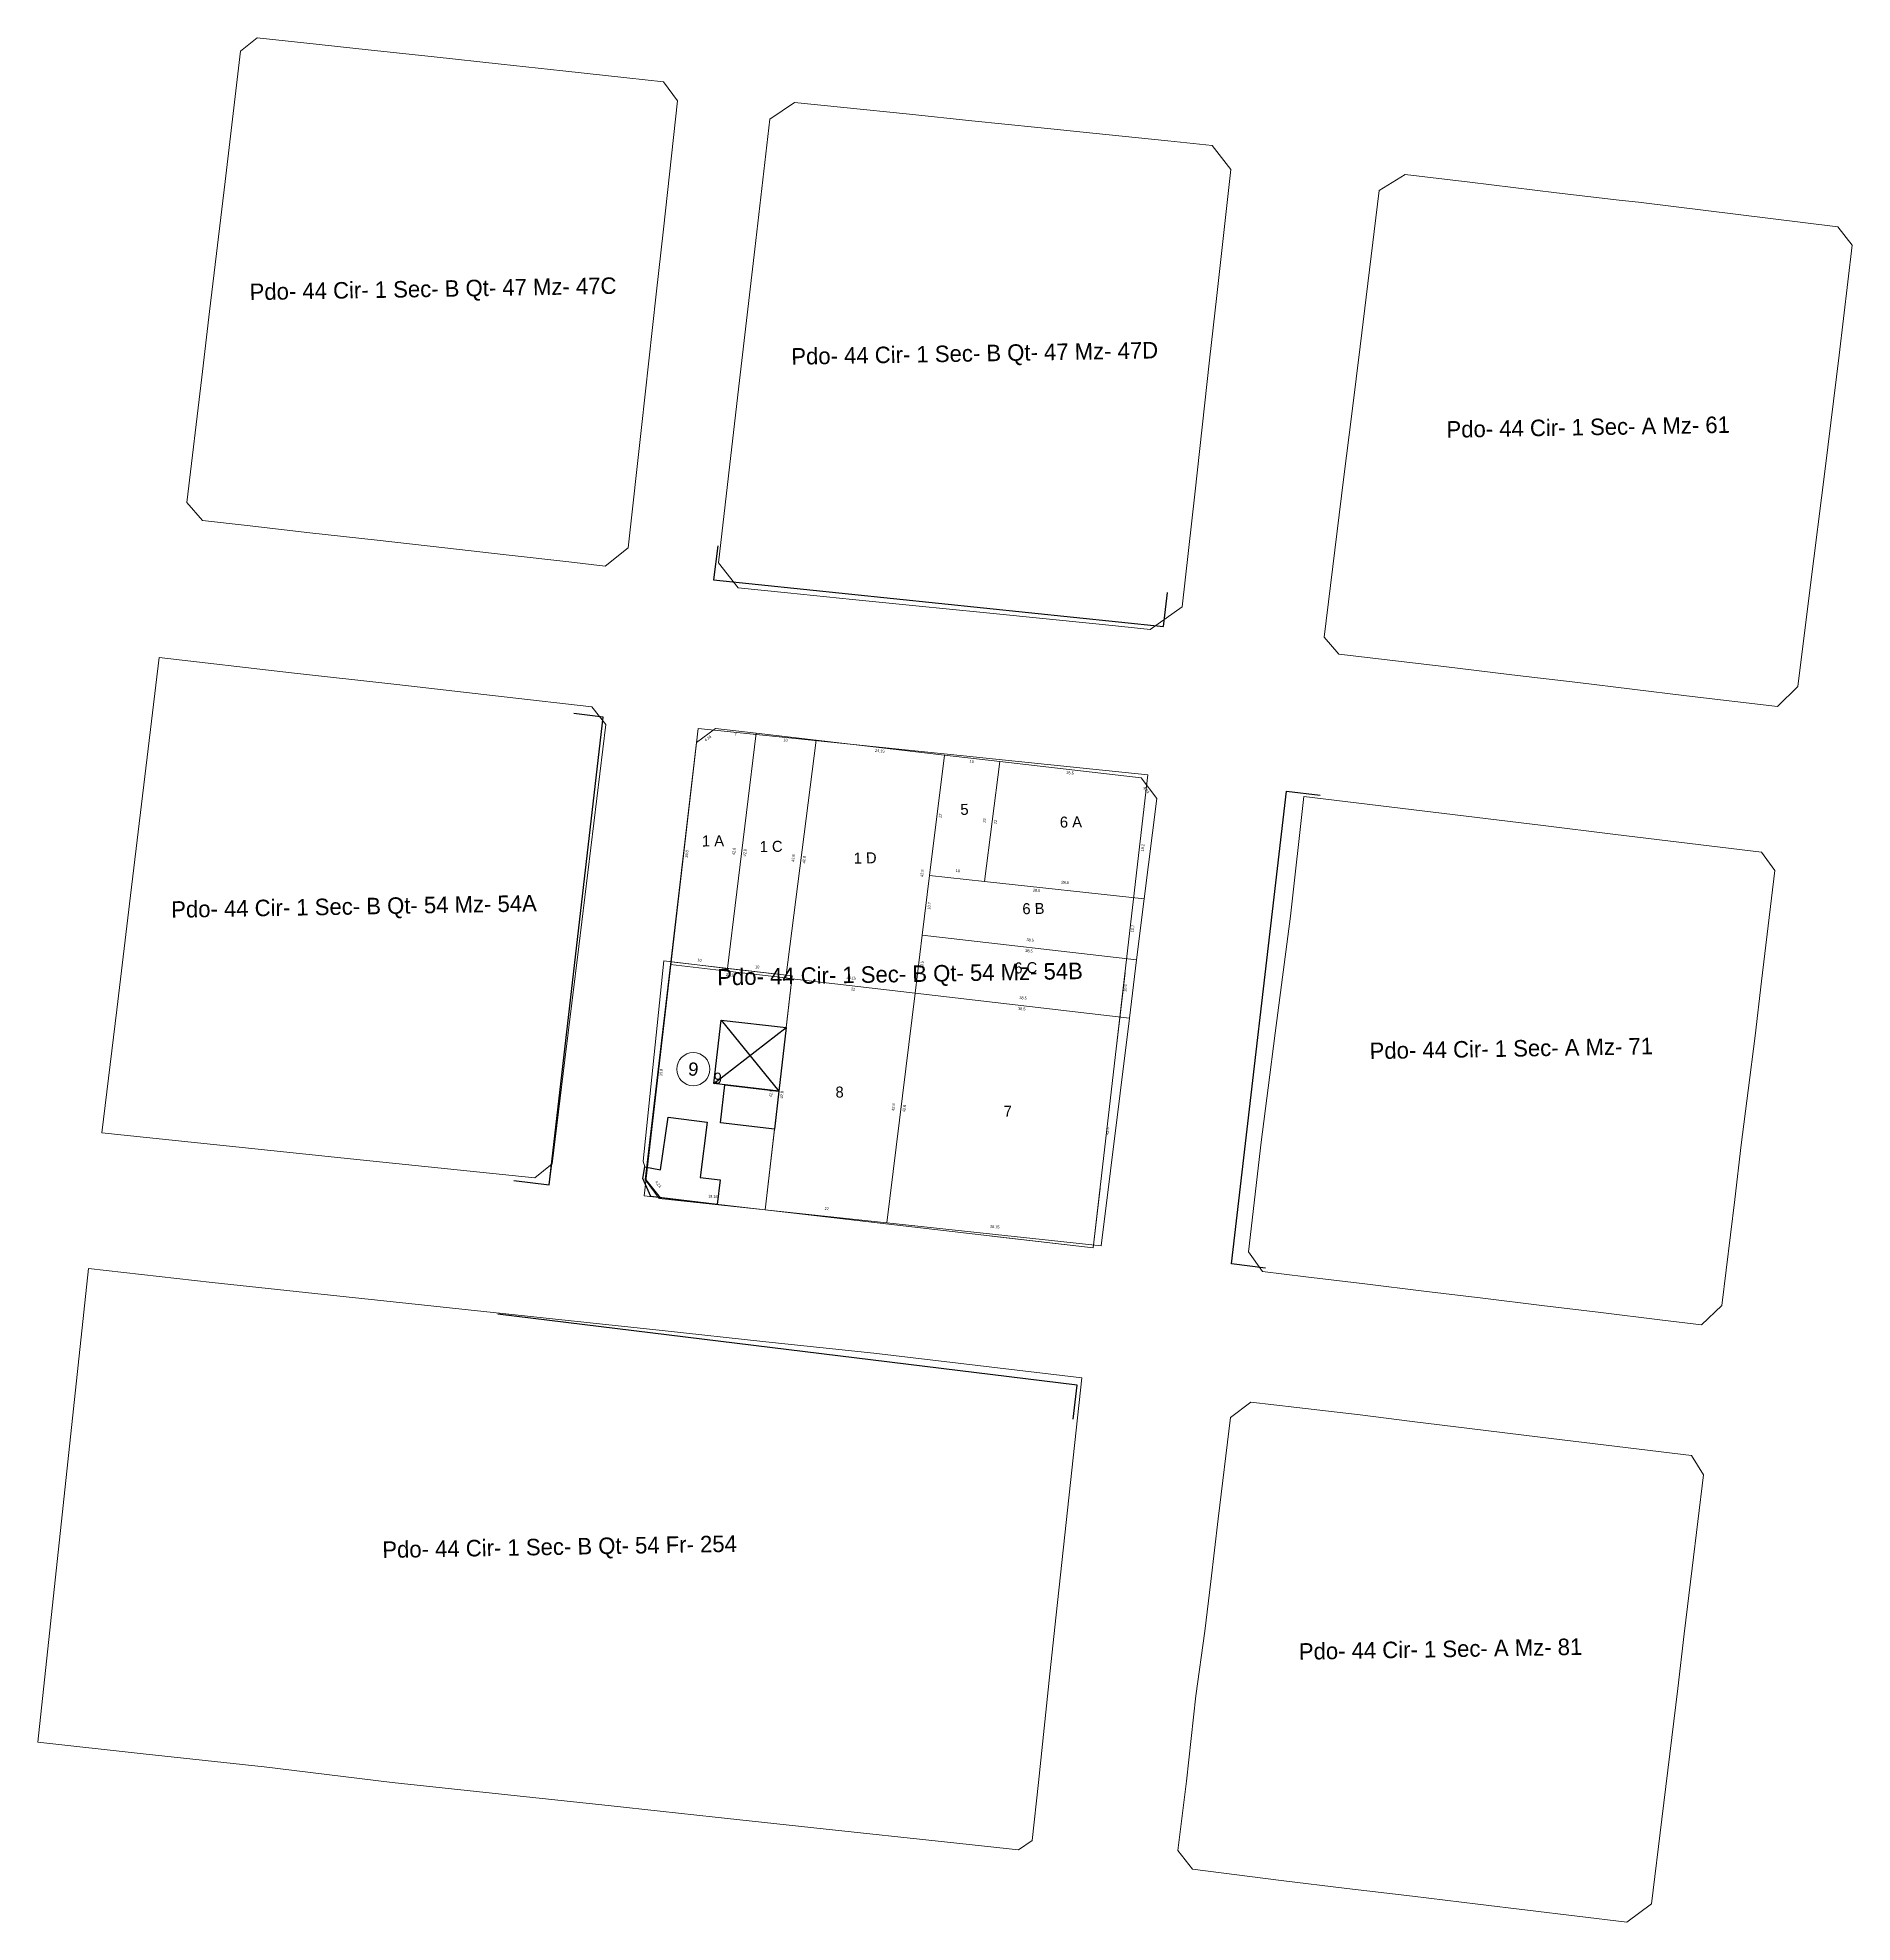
# Model space of a CAD drawing. Header units: metres. Extents: x 4600629 to 4600959, y 6152644 to 6152986.
import ezdxf
from ezdxf.enums import TextEntityAlignment as Align

# ---------------------------------------------------------------- set-up
doc = ezdxf.new("R2010")
doc.units = ezdxf.units.M
doc.linetypes.add('DUPLAN', pattern=[0])
for name, color, linetype in [('M-00-EDIF_SUP_CUB', 7, 'Continuous'), ('M-00-EDIF_SUP_DESCUB', 7, 'Continuous'), ('M-LINDEROS', 2, 'Continuous')]:
    doc.layers.add(name, color=color, linetype=linetype)
for name, color, linetype, lineweight in [('M-ALAMBRADOS', 1, 'Continuous', 15), ('M-HECHOS_EXISTENTES', 1, 'Continuous', 15), ('M-MACIZO', 2, 'Continuous', 15), ('M-PARCELA', 4, 'Continuous', 15)]:
    doc.layers.add(name, color=color, linetype=linetype, lineweight=lineweight)
doc.layers.add('M-ANTECEDENTE', color=251, linetype='Continuous', lineweight=15, plot=False)
doc.styles.add('ARIAL', font='arial.ttf')
doc.linetypes.add('ALAMBRADO', pattern='A,0.25,-0.001,["X",Standard,S=0.1,R=0,X=-0.1,Y=-0.05],-0.001', length=0.252)
doc.linetypes.add('MUROS-2', pattern='A,0.1,-0.001,["/",Standard,S=0.1,R=0,X=-0.05,Y=0.025],-0.001', length=0.102)

# ---------------------------------------------------------------- blocks, each defined once
blk = doc.blocks.new('Nomenclatura existente')
blk.add_circle((0, 0), 0.376)
at = {"style": 'ARIAL'}
blk.add_attdef('NOM-EX', text='', height=0.3, dxfattribs=at).set_placement((0, 0), align=Align.MIDDLE)
blk = doc.blocks.new('Antecedente')
at = {"layer": 'M-ANTECEDENTE', "color": 115}
for points in [[(39.86, 309.75, 0), (36.86, 307.29, 0), (34.06, 283.64, 0), (32.68, 272.02, 0), (31.25, 260.01, 0), (29.82, 248.04, 0), (27.12, 225.3, 0), (29.98, 222, 0), (38.07, 221.09, 0), (49.44, 219.8, 0), (61.7, 218.41, 0), (73.96, 217.03, 0), (85.13, 215.77, 0), (96.54, 214.48, 0), (103.12, 213.73, 0), (107.33, 217.05, 0), (109.74, 238.94, 0), (111.06, 251, 0), (112.39, 263.12, 0), (113.7, 274.98, 0), (116.25, 298.28, 0), (113.7, 301.75, 0), (107.06, 302.47, 0), (95.42, 303.73, 0), (84.2, 304.95, 0), (72.02, 306.26, 0), (60.08, 307.56, 0), (48.34, 308.83, 0), (39.86, 309.75, 0)], [(137.53, 297.96, 0), (133.07, 294.93, 0), (130.32, 271.29, 0), (128.93, 259.39, 0), (127.55, 247.46, 0), (126.15, 235.4, 0), (123.69, 214.29, 0), (127.26, 209.78, 0), (136.26, 208.87, 0), (148.04, 207.68, 0), (159.56, 206.52, 0), (171.83, 205.28, 0), (184.48, 204, 0), (195.88, 202.85, 0), (202.14, 202.21, 0), (207.99, 206.31, 0), (210.26, 226.81, 0), (211.61, 238.96, 0), (212.95, 251.14, 0), (214.25, 262.87, 0), (216.79, 285.82, 0), (213.42, 290.17, 0), (205.39, 291, 0), (194.09, 292.16, 0), (181.76, 293.43, 0), (169.73, 294.66, 0), (158.42, 295.82, 0), (146.52, 297.04, 0), (137.53, 297.96, 0)], [(260.27, 283.48, 0), (248.5, 284.88, 0), (243.78, 281.96, 0), (241.69, 265.06, 0), (240.29, 253.65, 0), (238.84, 241.88, 0), (237.31, 229.49, 0), (233.78, 200.83, 0), (236.41, 197.75, 0), (255.52, 195.46, 0), (267.86, 193.98, 0), (279.85, 192.55, 0), (299.62, 190.18, 0), (316.18, 188.19, 0), (319.82, 191.85, 0), (322.08, 209.85, 0), (324.79, 231.38, 0), (327.37, 252.04, 0), (329.74, 272.05, 0), (327.11, 275.4, 0), (290.87, 279.84, 0), (287.4, 280.24, 0), (275.98, 281.58, 0), (260.27, 283.48, 0)], [(22.08, 197.09, 0), (16.88, 153.89, 0), (14.38, 133.11, 0), (11.68, 110.73, 0), (35.99, 108.21, 0), (55.11, 106.21, 0), (74.45, 104.21, 0), (90.32, 102.55, 0), (93.52, 105.1, 0), (95.81, 124, 0), (98.32, 144.58, 0), (103.22, 184.95, 0), (100.7, 188.18, 0), (84.76, 189.99, 0), (65.27, 192.19, 0), (46.14, 194.36, 0), (22.08, 197.09, 0)], [(224.86, 128.86, 0), (223.61, 118.95, 0), (222.35, 109.07, 0), (220.03, 89.1, 0), (222.56, 85.54, 0), (230.46, 84.6, 0), (241.18, 83.28, 0), (251.9, 81.98, 0), (262.61, 80.68, 0), (273.33, 79.38, 0), (284.06, 78.09, 0), (294.77, 76.79, 0), (302.37, 75.88, 0), (306.06, 79.34, 0), (308.41, 98.6, 0), (309.54, 108.54, 0), (310.82, 118.45, 0), (312.09, 128.37, 0), (313.23, 138.3, 0), (315.66, 158.43, 0), (313.25, 161.72, 0), (286.74, 164.97, 0), (273.07, 166.63, 0), (253.58, 168.99, 0), (230.09, 171.83, 0), (227.66, 150.12, 0), (224.86, 128.86, 0)], [(9.22, 86.09, 0), (4.61, 43.04, 0), (0, 0, 0), (19.15, -2.09, 0), (41.17, -4.46, 0), (64.43, -7.33, 0), (84.31, -9.45, 0), (104.2, -11.58, 0), (113.14, -12.54, 0), (123.08, -13.61, 0), (142.71, -15.71, 0), (165.32, -18.13, 0), (178.25, -19.52, 0), (180.7, -17.88, 0), (181.84, -7.33, 0), (183.95, 12.43, 0), (185.1, 23.17, 0), (189.72, 66.21, 0), (151.96, 70.69, 0), (132.33, 72.79, 0), (113.45, 74.82, 0), (93.57, 76.95, 0), (70.27, 79.44, 0), (50.38, 81.56, 0), (31.71, 83.57, 0), (9.22, 86.09, 0)], [(225.99, -25.1, 0), (237.89, -26.55, 0), (249.8, -27.99, 0), (261.71, -29.43, 0), (288.76, -32.71, 0), (293.24, -29.38, 0), (295.11, -14, 0), (296.56, -2.13, 0), (298.01, 9.78, 0), (299.22, 19.71, 0), (300.66, 31.62, 0), (302.73, 48.62, 0), (300.5, 52.14, 0), (273.05, 55.46, 0), (260.16, 57.02, 0), (249.79, 58.27, 0), (240.33, 59.48, 0), (228.78, 60.82, 0), (220.43, 61.83, 0), (216.78, 59, 0), (214.54, 40.59, 0), (213.15, 29.19, 0), (212.06, 20.19, 0), (210.47, 8.42, 0), (208.74, -7.04, 0), (207.2, -19.69, 0), (209.82, -23.06, 0), (225.99, -25.1, 0)]]:
    blk.add_polyline3d(points, close=True, dxfattribs=at)
at = {"layer": 'M-ANTECEDENTE', "color": 95}
blk.add_polyline3d([(123.19, 184.19, 0), (119.71, 181.65, 0), (114.98, 141.32, 0), (110.41, 102.27, 0), (112.91, 98.84, 0), (132.2, 96.75, 0), (154.31, 94.37, 0), (193.23, 90.19, 0), (198.38, 131.6, 0), (199.69, 142.15, 0), (201.07, 153.28, 0), (203.34, 171.51, 0), (200.51, 175.27, 0), (174.86, 178.22, 0), (164.77, 179.39, 0), (141.44, 182.08, 0), (130.56, 183.34, 0), (123.19, 184.19, 0)], close=True, dxfattribs=at)
at = {"layer": 'M-ANTECEDENTE', "color": 100}
for points in [[(114.98, 141.32, 0), (125.27, 140.13, 0), (130.56, 183.34, 0), (123.19, 184.19, 0), (119.71, 181.65, 0), (114.98, 141.32, 0)], [(125.27, 140.13, 0), (135.93, 138.88, 0), (141.44, 182.08, 0), (130.56, 183.34, 0), (125.27, 140.13, 0)], [(137.06, 138.74, 0), (159.45, 136.13, 0), (160.74, 146.65, 0), (162.08, 157.52, 0), (164.77, 179.39, 0), (141.44, 182.08, 0), (135.93, 138.88, 0), (137.06, 138.74, 0)], [(174.86, 178.22, 0), (164.77, 179.39, 0), (162.08, 157.52, 0), (172.05, 156.43, 0), (174.86, 178.22, 0)], [(174.86, 178.22, 0), (172.05, 156.43, 0), (201.07, 153.28, 0), (203.34, 171.51, 0), (200.51, 175.27, 0), (174.86, 178.22, 0)], [(162.08, 157.52, 0), (160.74, 146.65, 0), (199.69, 142.15, 0), (201.07, 153.28, 0), (172.05, 156.43, 0), (162.08, 157.52, 0)], [(160.74, 146.65, 0), (159.45, 136.13, 0), (198.38, 131.6, 0), (199.69, 142.15, 0), (160.74, 146.65, 0)], [(135.93, 138.88, 0), (125.27, 140.13, 0), (114.98, 141.32, 0), (110.41, 102.27, 0), (112.91, 98.84, 0), (132.2, 96.75, 0), (137.06, 138.74, 0), (135.93, 138.88, 0)], [(159.45, 136.13, 0), (137.06, 138.74, 0), (132.2, 96.75, 0), (154.31, 94.37, 0), (159.45, 136.13, 0)], [(154.31, 94.37, 0), (193.23, 90.19, 0), (198.38, 131.6, 0), (159.45, 136.13, 0), (154.31, 94.37, 0)]]:
    blk.add_polyline3d(points, close=True, dxfattribs=at)
at = {"layer": 'M-ANTECEDENTE', "color": 115}
for s, p in [('Pdo- 44 Cir- 1 Sec- B Qt- 47 Mz- 47C', (71.88, 261.73)), ('Pdo- 44 Cir- 1 Sec- B Qt- 47 Mz- 47D', (170.31, 250)), ('Pdo- 44 Cir- 1 Sec- A Mz- 61', (281.79, 236.6)), ('Pdo- 44 Cir- 1 Sec- B Qt- 54 Mz- 54A', (57.52, 149.5)), ('Pdo- 44 Cir- 1 Sec- A Mz- 71', (267.82, 123.68)), ('Pdo- 44 Cir- 1 Sec- B Qt- 54 Fr- 254', (94.88, 33.15)), ('Pdo- 44 Cir- 1 Sec- A Mz- 81', (254.96, 14.54))]:
    blk.add_text(s, height=3, rotation=1, dxfattribs=at).set_placement(p, align=Align.BOTTOM_CENTER)
at = {"layer": 'M-ANTECEDENTE', "color": 90}
for s, rotation, p in [('4.24', 38, (122.03, 182.11)), ('7', 355, (126.76, 182.77)), ('10', 355, (135.88, 181.72)), ('24.15', 355, (152.99, 179.75)), ('10', 355, (169.69, 177.82)), ('25.5', 355, (187.58, 175.75)), ('25.5', 355, (187.58, 175.75)), ('4.24', 309, (201.13, 172.79)), ('4.24', 309, (201.13, 172.79)), ('22', 85, (164.42, 168.33)), ('22', 84, (172.46, 167.45)), ('22', 84, (174.45, 167.2)), ('22', 84, (174.45, 167.2)), ('39.8', 85, (118.34, 161.37)), ('42.8', 85, (126.92, 161.85)), ('42.8', 85, (128.91, 161.61)), ('42.8', 84, (137.69, 160.61)), ('42.8', 84, (139.68, 160.35)), ('19.2', 85, (201.21, 162.51)), ('19.2', 85, (201.21, 162.51)), ('42.8', 85, (161.12, 157.89)), ('10', 355, (167.17, 157.97)), ('38.5', 355, (181.47, 154.4)), ('38.5', 355, (181.47, 154.4)), ('28.5', 356, (186.66, 155.85)), ('28.5', 356, (186.66, 155.85)), ('10.7', 85, (162.4, 151.96)), ('10.7', 85, (199.38, 147.83)), ('10.7', 85, (199.38, 147.83)), ('38.5', 355, (180.1, 143.41)), ('38.5', 355, (180.1, 143.41)), ('38.5', 355, (180.33, 145.39)), ('38.5', 355, (180.33, 145.39)), ('10', 355, (120.25, 141.72)), ('10', 355, (130.72, 140.49)), ('10.5', 85, (161.09, 141.27)), ('22.15', 355, (125.91, 139.05)), ('24.15', 355, (147.81, 138.5)), ('22', 355, (148.13, 136.44)), ('10.5', 85, (198.04, 137)), ('10.5', 85, (198.04, 137)), ('38.5', 355, (178.79, 132.88)), ('38.5', 355, (178.79, 132.88)), ('38.5', 355, (179.03, 134.86)), ('38.5', 355, (179.03, 134.86)), ('39.8', 85, (113.69, 121.68)), ('42.8', 85, (133.64, 117.86)), ('42.8', 85, (135.62, 117.63)), ('42.8', 85, (155.89, 115.38)), ('42.8', 85, (157.87, 115.13)), ('43.3', 85, (194.81, 111.01)), ('43.3', 85, (194.81, 111.01)), ('4.24', 308, (112.46, 101.14)), ('19.15', 356, (122.66, 98.79)), ('22', 356, (143.36, 96.56)), ('38.75', 356, (173.88, 93.28))]:
    blk.add_text(s, height=0.5, rotation=rotation, dxfattribs=at).set_placement(p, align=Align.BOTTOM_CENTER)
at = {"layer": 'M-ANTECEDENTE', "color": 100}
for s, p in [('5', (168.44, 167.92)), ('6 A', (187.78, 165.63)), ('1 A', (122.74, 162.2)), ('1 C', (133.31, 161.18)), ('1 D', (150.39, 159.09)), ('6 B', (180.97, 149.89)), ('6 C', (179.58, 139.13)), ('9', (123.62, 119.08)), ('8', (145.75, 116.55)), ('7', (176.32, 113.08))]:
    blk.add_text(s, height=2, rotation=1, dxfattribs=at).set_placement(p, align=Align.BOTTOM_CENTER)
at = {"layer": 'M-ANTECEDENTE', "color": 95}
blk.add_text('Pdo- 44 Cir- 1 Sec- B Qt- 54 Mz- 54B', height=3, rotation=1, dxfattribs=at).set_placement((156.74, 137.21), align=Align.BOTTOM_CENTER)

msp = doc.modelspace()

# ---------------------------------------------------------------- linework, layer by layer
at = {"layer": 'M-00-EDIF_SUP_CUB', "color": 1}
for points in [[(4600763.29, 6152787.8), (4600753.45, 6152788.95), (4600754.26, 6152795.9), (4600764.09, 6152794.76)], [(4600752.89, 6152774.17), (4600740.83, 6152775.57), (4600739.33, 6152778.86), (4600739.7, 6152780.99), (4600742.58, 6152780.44), (4600743.98, 6152790.01), (4600751.07, 6152789.12), (4600749.75, 6152779.05), (4600753.38, 6152778.65)]]:
    msp.add_lwpolyline(points, close=True, dxfattribs=at)
at = {"layer": 'M-00-EDIF_SUP_DESCUB', "color": 1}
msp.add_lwpolyline([(4600764.09, 6152794.76), (4600752.27, 6152796.13), (4600753.61, 6152807.65), (4600765.43, 6152806.28)], close=True, dxfattribs=at)
for points in [[(4600752.27, 6152796.13), (4600765.43, 6152806.28)], [(4600753.61, 6152807.65), (4600764.09, 6152794.76)]]:
    msp.add_lwpolyline(points, dxfattribs=at)
at = {"layer": 'M-ALAMBRADOS', "linetype": 'ALAMBRADO', "lineweight": 0}
msp.add_line((4600739.43, 6152782), (4600743.15, 6152818.39), dxfattribs=at)
at = {"layer": 'M-ALAMBRADOS', "linetype": 'ALAMBRADO'}
for points in [[(4600754.72, 6152817.01), (4600766.52, 6152815.68), (4600765.43, 6152806.28)], [(4600763.28, 6152787.75), (4600761.59, 6152773.17), (4600752.89, 6152774.17)]]:
    msp.add_lwpolyline(points, dxfattribs=at)
at = {"layer": 'M-HECHOS_EXISTENTES', "lineweight": 0}
msp.add_line((4600739.7, 6152780.99), (4600739.43, 6152782), dxfattribs=at)
at = {"layer": 'M-HECHOS_EXISTENTES', "linetype": 'ALAMBRADO'}
for points in [[(4600732.16, 6152862.67), (4600730.84, 6152851.48)], [(4600825.44, 6152802.92), (4600826.98, 6152816.24)], [(4600722.32, 6152777.72), (4600723.84, 6152789.98)], [(4600822.44, 6152777.08), (4600821.19, 6152766.26), (4600802.77, 6152768.39)], [(4600818.3, 6152741.33), (4600798.41, 6152743.77)]]:
    msp.add_lwpolyline(points, dxfattribs=at)
at = {"layer": 'M-HECHOS_EXISTENTES', "color": 1, "linetype": 'MUROS-2'}
msp.add_lwpolyline([(4600743.15, 6152818.39), (4600754.72, 6152817.01)], dxfattribs=at)
at = {"layer": 'M-LINDEROS'}
for points in [[(4600752.98, 6152893.82), (4600752.22, 6152887.65), (4600833.94, 6152879.19), (4600834.7, 6152885.36)], [(4600715.93, 6152778.53), (4600722.32, 6152777.72), (4600732.16, 6152862.67), (4600726.79, 6152863.36)], [(4600852.51, 6152762.59), (4600846.34, 6152763.35), (4600856.3, 6152849.27), (4600862.46, 6152848.52)], [(4600817.55, 6152735.16), (4600818.3, 6152741.33), (4600713, 6152754.24)]]:
    msp.add_lwpolyline(points, dxfattribs=at)
at = {"layer": 'M-MACIZO'}
msp.add_lwpolyline([(4600749.43, 6152860.65), (4600831.15, 6152852.19), (4600821.19, 6152766.26), (4600739.59, 6152775.72)], close=True, dxfattribs=at)
at = {"layer": 'M-PARCELA', "color": 6}
msp.add_lwpolyline([(4600766.52, 6152815.68), (4600744.51, 6152818.23), (4600739.93, 6152778.7), (4600742.57, 6152775.37), (4600761.59, 6152773.17)], close=True, dxfattribs=at)

# ---------------------------------------------------------------- block references
at = {"layer": 'M-ANTECEDENTE', "linetype": 'DUPLAN'}
msp.add_blockref('Antecedente', (4600629.39, 6152676.42), dxfattribs=at)
at = {"layer": 'M-PARCELA', "xscale": 8, "yscale": 8, "zscale": 8, "rotation": 355.0837866332563}
msp.add_blockref('Nomenclatura existente', (4600748.53, 6152798.74), dxfattribs=at).add_auto_attribs({'NOM-EX': '9'})

doc.saveas('drawing.dxf')
